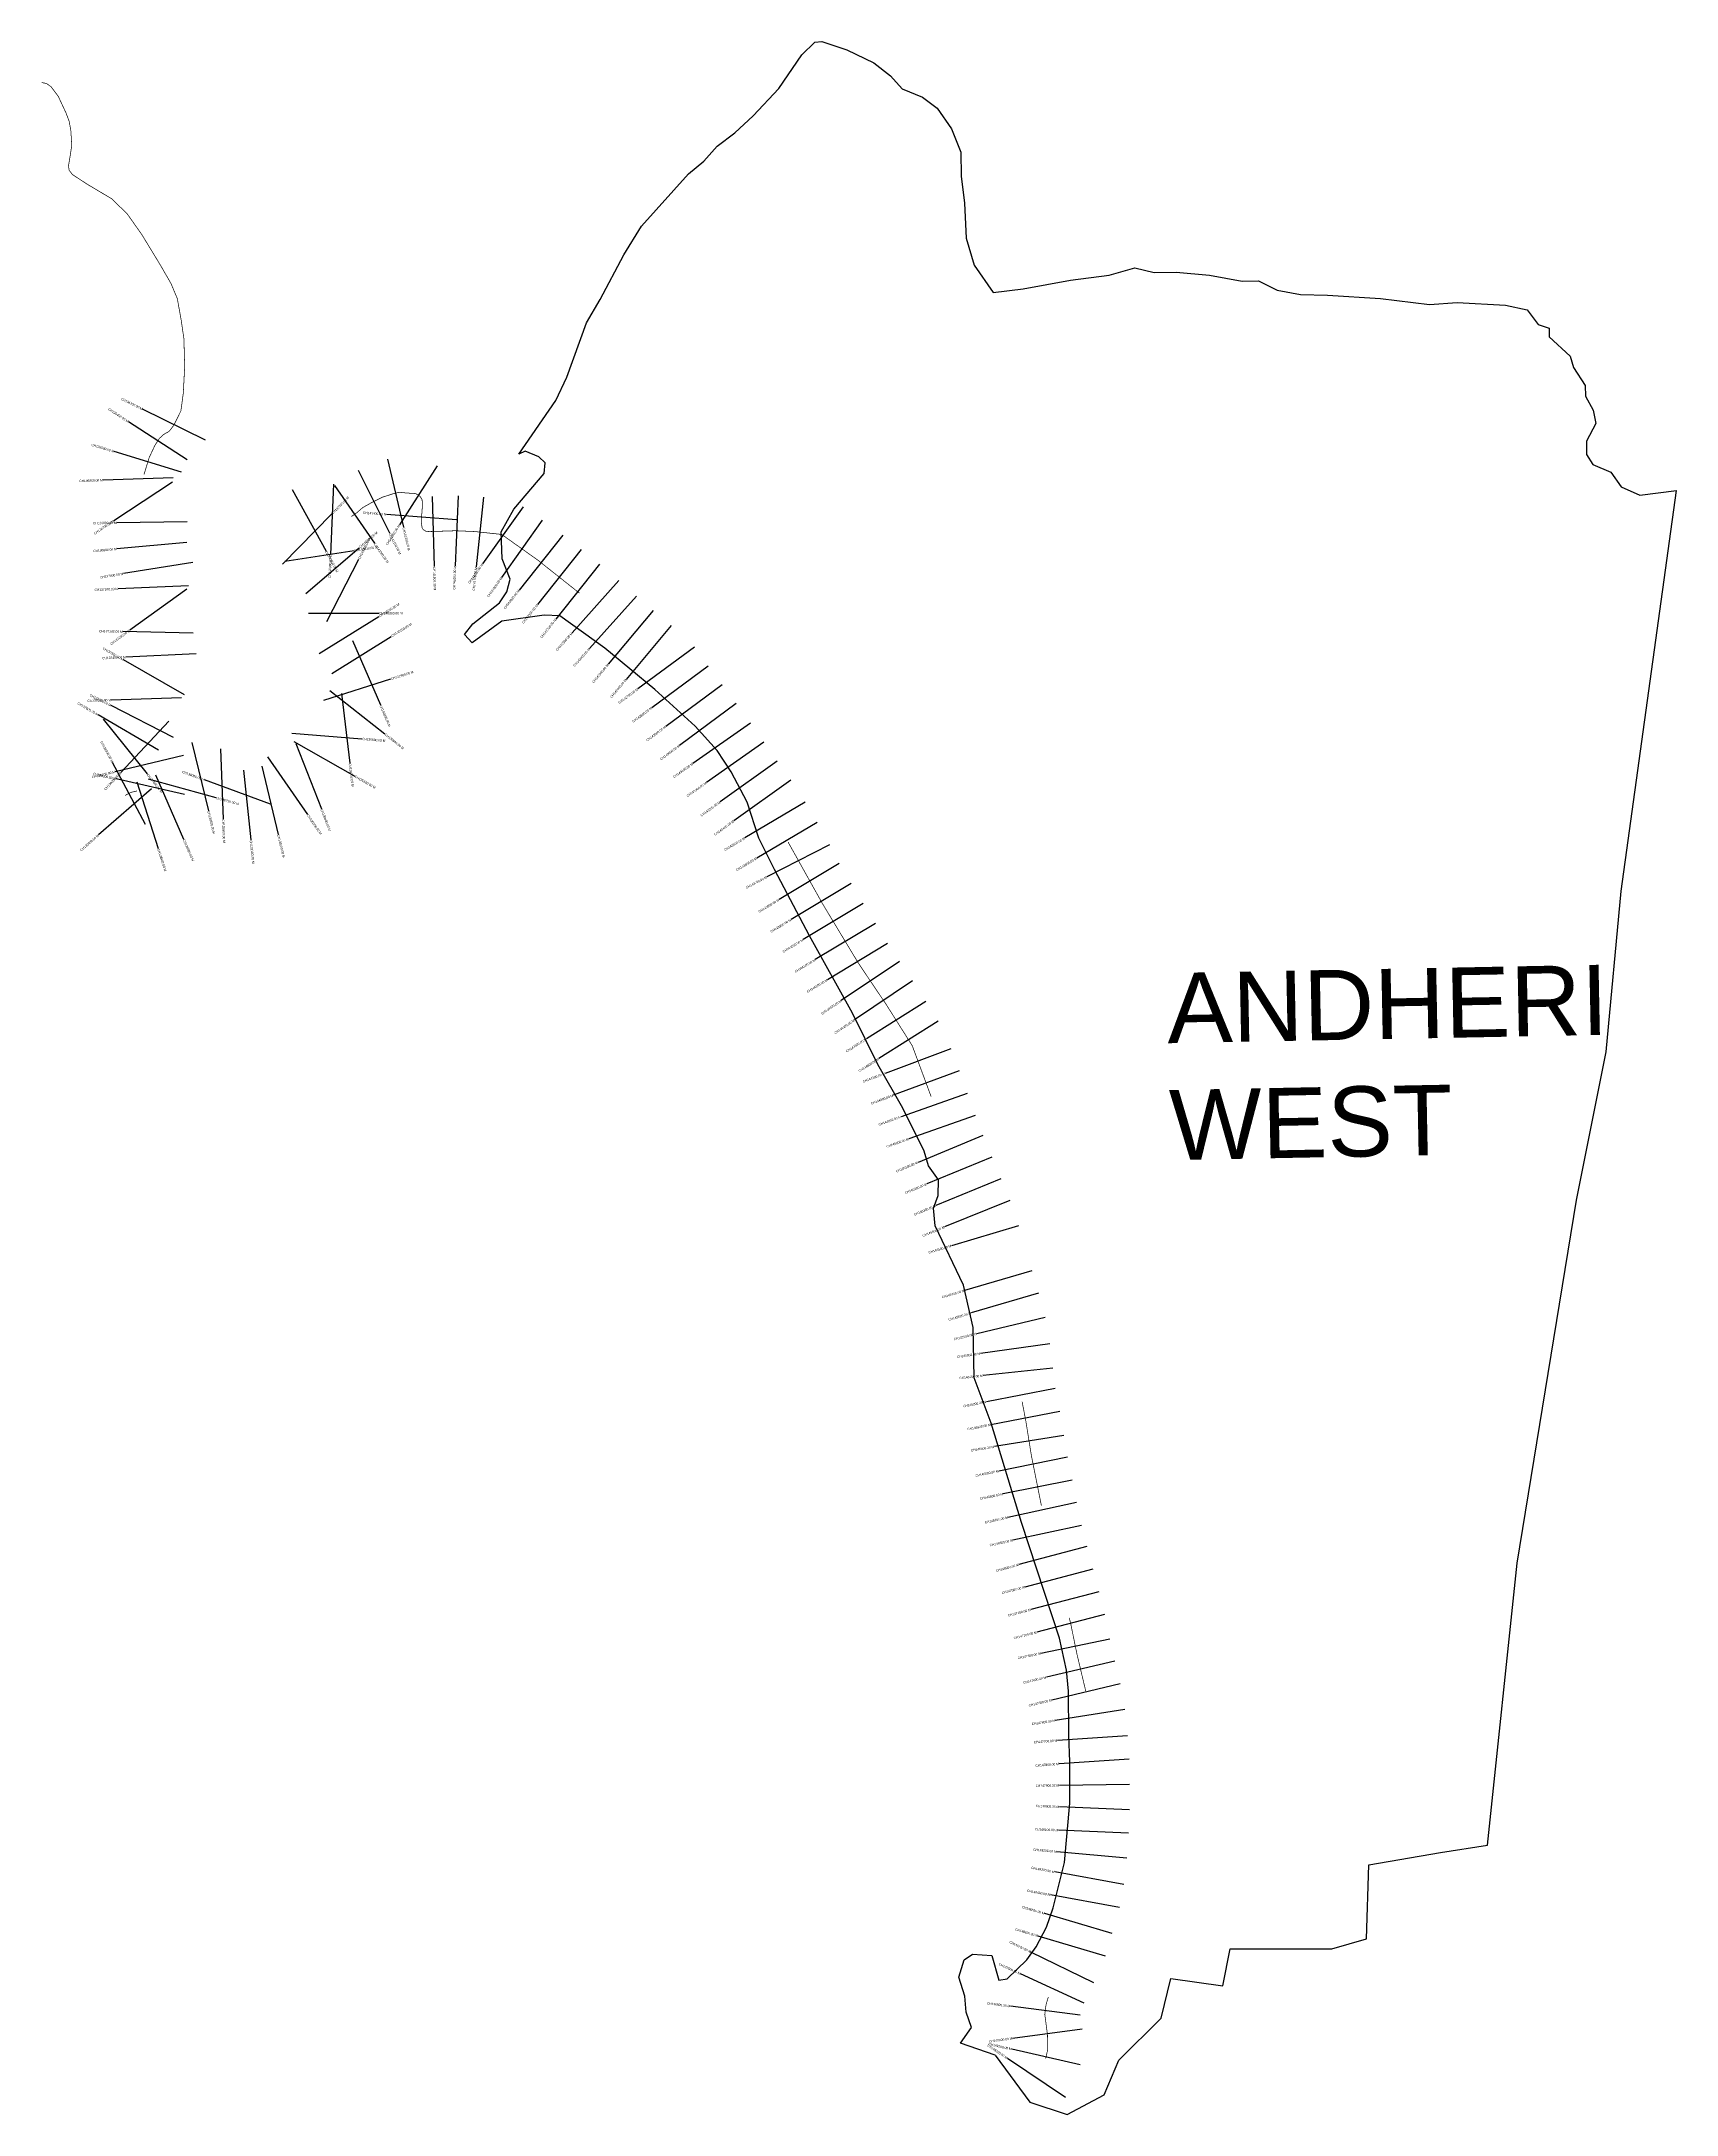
# Model space of a CAD drawing. Header units: metres. Extents: x 266875 to 273863, y 2111090 to 2119954.
import ezdxf
from ezdxf.enums import TextEntityAlignment as Align

# ---------------------------------------------------------------- set-up
doc = ezdxf.new("R2010")
doc.units = ezdxf.units.M
for name, color, linetype in [('CS', 134, 'Continuous'), ('CSMark', 6, 'Continuous'), ('NATURALLY PROTECTED', 3, 'Continuous'), ('village', 3, 'Continuous'), ('VILLAGE NAME', 250, 'Continuous')]:
    doc.layers.add(name, color=color, linetype=linetype)

msp = doc.modelspace()

# ---------------------------------------------------------------- linework, layer by layer
at = {"color": 3}
msp.add_line((270180.1, 2119950.1), (270209.9, 2119953.7), dxfattribs=at)
at = {"layer": 'CS'}
for p, q in [((267576.6, 2118249.2), (267307.4, 2118381.7)), ((267498.3, 2118164.4), (267246.7, 2118327.8)), ((267473.1, 2118112.2), (267186.3, 2118200)), ((268228.4, 2118120.7), (268362.5, 2117852.4)), ((268354.1, 2118168.3), (268422.8, 2117876.3)), ((268566.3, 2118139.8), (268405, 2117886.9)), ((267438, 2118088.6), (267138.2, 2118078)), ((267435.2, 2118069.6), (267184.6, 2117904.7)), ((267947, 2118037.6), (268091.3, 2117774.6)), ((268123.7, 2118060.5), (268110.6, 2117760.8)), ((268127, 2118054.6), (268298.1, 2117808.2)), ((268655.3, 2118011.4), (268642.7, 2117711.6)), ((267905.8, 2117719.3), (268116.1, 2117933.3)), ((268649, 2117908.9), (268349.9, 2117931.4)), ((268544.6, 2118008.6), (268553.5, 2117708.8)), ((268764.8, 2118005), (268732.8, 2117706.7)), ((268934, 2117964.4), (268760.2, 2117719.9)), ((267497, 2117899.5), (267197, 2117895.6)), ((269015.5, 2117906.5), (268841.7, 2117662)), ((269102.9, 2117843), (268916.3, 2117608.1)), ((267496.4, 2117811.7), (267197.7, 2117784.1)), ((267914.7, 2117731.2), (268211.2, 2117776.7)), ((268005.1, 2117594), (268232.9, 2117789.3)), ((269181.2, 2117780.8), (268994.6, 2117545.9)), ((267521.5, 2117726.3), (267225.4, 2117678.2)), ((268094.1, 2117473.2), (268231.3, 2117739.9)), ((269259.5, 2117718.7), (269072.9, 2117483.7)), ((267503.3, 2117625.6), (267203.5, 2117613.4)), ((267495.6, 2117612.2), (267252.8, 2117436)), ((269342.9, 2117649.2), (269143.1, 2117425.4)), ((269417.5, 2117582.6), (269217.8, 2117358.8)), ((268016.9, 2117509.1), (268316.9, 2117509.1)), ((268062.5, 2117336.6), (268317.2, 2117495.1)), ((269489.8, 2117520.3), (269297, 2117290.5)), ((267523.1, 2117424.2), (267223.1, 2117430.4)), ((268115.3, 2117251.7), (268370, 2117410.1)), ((268204.6, 2117392.9), (268323.5, 2117117.5)), ((269566.4, 2117456.1), (269373.6, 2117226.2)), ((267486, 2117159.8), (267225.8, 2117309.2)), ((267535.9, 2117335.9), (267236.2, 2117321.5)), ((269665.3, 2117363.6), (269423.8, 2117185.5)), ((268081.7, 2117137.6), (268367.7, 2117228)), ((269724.6, 2117283.2), (269483.2, 2117105.1)), ((267472.9, 2117147.1), (267173, 2117137.6)), ((268107.1, 2117178.5), (268342.6, 2116992.7)), ((268157.4, 2117166.4), (268193, 2116868.5)), ((269783.9, 2117202.9), (269542.8, 2117024.4)), ((267375.9, 2116922.8), (267116.9, 2117074.2)), ((267139.2, 2117056.4), (267326.6, 2116822.1)), ((267439.8, 2116977.9), (267172.4, 2117113.8)), ((267419.3, 2117048.1), (267214.8, 2116828.6)), ((269843.4, 2117122.5), (269602.3, 2116944.1)), ((269904.8, 2117038.9), (269659.3, 2116866.6)), ((267518.3, 2116956.2), (267588.5, 2116664.6)), ((267944.7, 2116996.2), (268243.7, 2116971.8)), ((267952.9, 2116960.3), (268214, 2116812.4)), ((267962.8, 2116952.5), (268071.6, 2116672.9)), ((269962.3, 2116957), (269716.7, 2116784.7)), ((267319.6, 2116606.3), (267178.7, 2116871.2)), ((267481.7, 2116900.4), (267189.8, 2116831.1)), ((267640.1, 2116928.5), (267651.6, 2116628.7)), ((267841.3, 2116894.4), (268012.1, 2116647.8)), ((270019.5, 2116876.8), (269775.7, 2116702.1)), ((267487, 2116733.9), (267194.4, 2116800.4)), ((267283, 2116788.7), (267374.2, 2116502.9)), ((267331, 2116800.3), (267620.2, 2116720.4)), ((267362, 2116817.6), (267482.7, 2116543)), ((267853.3, 2116692.1), (267571.9, 2116796.3)), ((267738.3, 2116838.1), (267769.9, 2116539.8)), ((267816.5, 2116854.8), (267887.2, 2116563.2)), ((270077.8, 2116795.5), (269833.9, 2116620.8)), ((267345.6, 2116757.5), (267119, 2116560.9)), ((270139.4, 2116700.9), (269881.2, 2116548)), ((270190.3, 2116614.8), (269932.2, 2116462)), ((270242.2, 2116519.4), (269975.7, 2116381.7)), ((270284.3, 2116439.6), (270027.3, 2116284.9)), ((270335.9, 2116353.9), (270078.8, 2116199.2)), ((270387.4, 2116268.3), (270130.5, 2116113.5)), ((270439, 2116182.7), (270182.1, 2116027.8)), ((270490.7, 2116097), (270233.7, 2115942.2)), ((270542.2, 2116020.1), (270293.3, 2115852.8)), ((270598, 2115937.2), (270349.1, 2115769.8)), ((270654.3, 2115849.3), (270400.6, 2115689.2)), ((270707.7, 2115764.8), (270454, 2115604.6)), ((270761.7, 2115645.8), (270480.4, 2115541.5)), ((270796.5, 2115552), (270515.2, 2115447.7)), ((270831.6, 2115455.8), (270548.7, 2115356.1)), ((270864.9, 2115361.5), (270581.9, 2115261.8)), ((270898.3, 2115276), (270621.2, 2115161)), ((270936.6, 2115183.6), (270659.5, 2115068.6)), ((270974.9, 2115091.3), (270697.8, 2114976.3)), ((271013.1, 2114997.4), (270735, 2114884.9)), ((271051.3, 2114889.7), (270763.7, 2114804.4)), ((271108.2, 2114697.6), (270820.4, 2114612.9)), ((271136.4, 2114601.7), (270848.6, 2114517)), ((271164.6, 2114497.5), (270872.7, 2114428.2)), ((271184.9, 2114385.5), (270887.9, 2114343.6)), ((271197.4, 2114281.1), (270899.1, 2114249.4)), ((271207.9, 2114194.5), (270913.4, 2114137.6)), ((271226.9, 2114096.3), (270932.3, 2114039.5)), ((271243.9, 2113992.9), (270947.6, 2113945.5)), ((271260, 2113900.2), (270965.9, 2113841.2)), ((271279.7, 2113802.2), (270985.6, 2113743.2)), ((271299, 2113706.2), (271005.7, 2113643.1)), ((271320.1, 2113608.4), (271026.8, 2113545.3)), ((271342.2, 2113518.7), (271052.5, 2113441)), ((271368.4, 2113421), (271078.1, 2113345.4)), ((271393.6, 2113324.2), (271103.2, 2113248.7)), ((271418.8, 2113227.5), (271128.4, 2113151.9)), ((271440.6, 2113121.7), (271146.7, 2113061.7)), ((271461.7, 2113028.9), (271169.8, 2112959.5)), ((271484.8, 2112931.6), (271193, 2112862.2)), ((271504.4, 2112821.8), (271208, 2112775.2)), ((271516.6, 2112709.4), (271217.3, 2112688.9)), ((271523.4, 2112609.7), (271224.1, 2112589.1)), ((271525.6, 2112501.6), (271225.6, 2112497.3)), ((271525.4, 2112393.4), (271225.7, 2112405.5)), ((271521.4, 2112293.5), (271221.6, 2112305.5)), ((271513.3, 2112185.9), (271214.6, 2112213.7)), ((271500.5, 2112073.7), (271205.4, 2112127.3)), ((271482.7, 2111975.3), (271187.5, 2112028.9)), ((271450.6, 2111863.5), (271163, 2111949)), ((271422.1, 2111767.6), (271134.5, 2111853.1)), ((271373.3, 2111653.3), (271103.6, 2111784.5)), ((271331.7, 2111565.7), (271059.4, 2111691.5)), ((271313.8, 2111515.3), (271016.2, 2111553)), ((271322.6, 2111454.5), (271025.1, 2111415.5)), ((271314.4, 2111302.3), (271022.1, 2111369.5)), ((271252, 2111162.5), (271003.2, 2111330.1)), ((271252, 2111162.5), (271003.2, 2111330.1))]:
    msp.add_line(p, q, dxfattribs=at)
at = {"layer": 'NATURALLY PROTECTED', "color": 2, "const_width": 3, "flags": 128}
for points in [[(266876.6, 2119778), (266876.8, 2119778.1), (266897, 2119773.7), (266916.1, 2119760.2), (266946.7, 2119719.4), (266979.7, 2119648.5), (266993.7, 2119611.2), (267000.7, 2119571.2), (267004.4, 2119509.1), (266998.5, 2119469.7), (266990.4, 2119420.8), (266993.4, 2119403.1), (267007.3, 2119384.8), (267067.6, 2119345.1), (267174.3, 2119281.6), (267241.2, 2119217), (267304.1, 2119127.7), (267382.8, 2118998.2), (267428, 2118919.9), (267455.5, 2118854.7), (267472, 2118763.2), (267483.8, 2118682.6), (267487.1, 2118563.9), (267481.2, 2118450.2), (267471, 2118374.4), (267440.4, 2118312.3), (267420.2, 2118286.2), (267396.3, 2118273), (267379.4, 2118256.8), (267359.5, 2118226.1), (267335.3, 2118174.3), (267313.2, 2118102.3)], [(268199.5, 2117922.3), (268220.6, 2117937), (268248.1, 2117960.6), (268282.6, 2117980.2), (268332.9, 2118005.3), (268378, 2118019.9), (268404.7, 2118026.1), (268436.1, 2118023), (268474.2, 2118020.6), (268492.6, 2118008.9), (268501.7, 2117995.5), (268503.3, 2117971.2), (268498.2, 2117903.3), (268501.3, 2117875.9), (268506.4, 2117866.4), (268518.9, 2117859), (268533.9, 2117858.2), (268577, 2117859.5), (268590.3, 2117859.9), (268644.6, 2117861.7), (268727.5, 2117858.2), (268841.8, 2117845.9), (268996.6, 2117735.8), (269173.8, 2117595.1)], [(267283.6, 2116749), (267257, 2116742.9), (267231.8, 2116729.5)], [(270065.9, 2116530.5), (270212.2, 2116268.4), (270365.4, 2116014.3), (270485.9, 2115835.1), (270596.6, 2115659.8), (270677.1, 2115442.5)], [(271066, 2114138.1), (271081.9, 2114055.8), (271105.8, 2113906.5), (271148.5, 2113693.5)], [(271267.4, 2113213.4), (271273.7, 2113189.2), (271300.1, 2113060.2), (271337.9, 2112900.8)], [(271179, 2111592.8), (271176.4, 2111587.1), (271168.1, 2111558.4), (271163, 2111518.2), (271174.5, 2111430.5), (271175.4, 2111367.1), (271166.8, 2111329.3)]]:
    msp.add_lwpolyline(points, dxfattribs=at)
at = {"layer": 'village', "color": 3}
for points in [[(270951.4, 2111343.6, 0), (270802.7, 2111394.4, 0), (270849.3, 2111462, 0), (270826.4, 2111526.9, 0), (270821.3, 2111596.4, 0), (270796, 2111676.9, 0), (270817.9, 2111751, 0), (270853.5, 2111776, 0), (270936.5, 2111769.9, 0), (270966.5, 2111664.8, 0), (271002.4, 2111669.5, 0), (271086.9, 2111750.9, 0), (271126.8, 2111807.3, 0), (271171, 2111890.6, 0), (271199.5, 2111973.8, 0), (271247.3, 2112167, 0), (271269.9, 2112420.6, 0), (271270.7, 2112597.7, 0), (271265.4, 2112712, 0), (271263.9, 2112900.4, 0), (271256.4, 2112990, 0), (271226.2, 2113126.5, 0), (271063.1, 2113620.7, 0), (270934.2, 2114045.7, 0), (270860.9, 2114240.2, 0), (270856.9, 2114455.4, 0), (270815.2, 2114636.7, 0), (270694.3, 2114889.1, 0), (270687, 2114965.3, 0), (270706.7, 2115019.3, 0), (270708.5, 2115086.6, 0), (270665.4, 2115146.7, 0), (270647, 2115209.4, 0), (270555.8, 2115392.5, 0), (270449, 2115580, 0), (270341.9, 2115798.8, 0), (270157.6, 2116129.2, 0), (270007.4, 2116412.8, 0), (269941.3, 2116546.8, 0), (269890.8, 2116701.1, 0), (269822.5, 2116830.6, 0), (269763.5, 2116922.1, 0), (269668.5, 2117026.7, 0), (269496.9, 2117182.3, 0), (269282.5, 2117360, 0), (269090.8, 2117497.5, 0), (269023.5, 2117501.4, 0), (268842.2, 2117475.3, 0), (268715.1, 2117382.4, 0), (268683.4, 2117418, 0), (268718.9, 2117463.1, 0), (268832.5, 2117553.7, 0), (268863.6, 2117601, 0), (268878.8, 2117655, 0), (268844.5, 2117742.2, 0), (268839.1, 2117856.4, 0), (268894.4, 2117953.3, 0), (269023.2, 2118106.8, 0), (269027.4, 2118151.7, 0), (269000.3, 2118178.4, 0), (268941.8, 2118202.6, 0), (268914.6, 2118188.5, 0), (269074, 2118418.3, 0), (269119.7, 2118518.2, 0), (269204.1, 2118751.1, 0), (269263, 2118851.1, 0), (269364.4, 2119041.1, 0), (269439.7, 2119164.4, 0), (269640.4, 2119388.4, 0), (269706.3, 2119442, 0), (269762.2, 2119505.5, 0), (269838.1, 2119562.5, 0), (269917.1, 2119636.1, 0), (270025.7, 2119753.1, 0), (270124.1, 2119896.6, 0), (270180.1, 2119950.1, 0)], [(270209.9, 2119953.7, 0), (270316.4, 2119918, 0), (270432.9, 2119862.5, 0), (270503, 2119806.7, 0), (270553.3, 2119750.6, 0), (270639.8, 2119714.8, 0), (270703.2, 2119668.9, 0), (270763.6, 2119579.8, 0), (270804.2, 2119480.6, 0), (270805, 2119377.7, 0), (270819.2, 2119261.7, 0), (270827, 2119112.4, 0), (270861.1, 2118996.6, 0), (270941.7, 2118881, 0), (271071, 2118895.4, 0), (271273.1, 2118933.5, 0), (271438.8, 2118954.7, 0), (271548, 2118985.4, 0), (271631.1, 2118966.2, 0), (271724, 2118966.9, 0), (271866.8, 2118954.8, 0), (272006.4, 2118929.3, 0), (272076, 2118929.9, 0), (272156, 2118890.7, 0), (272255.7, 2118871.6, 0), (272371.8, 2118869.2, 0), (272597.5, 2118854.4, 0), (272806.8, 2118829.5, 0), (272926.1, 2118837.1, 0), (273132, 2118825.5, 0), (273225, 2118806.3, 0), (273271.9, 2118743.6, 0), (273318.5, 2118727.4, 0), (273318.8, 2118690.9, 0), (273409, 2118608.6, 0), (273422.7, 2118559, 0), (273473.1, 2118483.1, 0), (273473.4, 2118436.7, 0), (273507.1, 2118377.2, 0), (273517.5, 2118320.8, 0), (273478.3, 2118244.2, 0), (273478.7, 2118187.8, 0)], [(273478.7, 2118187.8, 0), (273505.6, 2118144.9, 0), (273582.2, 2118112.3, 0), (273625.8, 2118049.6, 0), (273705.7, 2118013.7, 0), (273862.9, 2118034.2, 0)], [(273055.3, 2112242.3, 0), (273182.2, 2113447.5, 0), (273435.9, 2114999.6, 0), (273562.8, 2115633.9, 0), (273626.2, 2116321.1, 0), (273862.9, 2118034.2, 0)], [(270951.4, 2111343.6, 0), (271099.4, 2111142.7, 0), (271258, 2111089.9, 0), (271416.6, 2111174.4, 0), (271480, 2111322.5, 0), (271659.7, 2111502.2, 0), (271702, 2111671.4, 0), (271924.1, 2111639.6, 0), (271955.8, 2111798.2, 0), (272389.2, 2111798.2, 0), (272537.3, 2111840.5, 0), (272547.8, 2112157.7, 0), (272854.4, 2112210.6, 0), (273055.3, 2112242.3, 0)]]:
    msp.add_polyline3d(points, dxfattribs=at)

# ---------------------------------------------------------------- texts
at = {"layer": 'CSMark'}
for s, rotation, p in [('CH136400.00 M', 327.00301, (267245.8, 2118328.3)), ('CH136300.00 M', 333.80344, (267306.5, 2118382.1)), ('CH136500.00 M', 342.9776, (267185.3, 2118200.3)), ('CH136600.00 M', 2.02375, (267137.2, 2118077.9)), ('CH141400.00 M', 355.70341, (268348.9, 2117931.5)), ('CH136800.00 M', 0.7492, (267196, 2117895.6)), ('CH136700.00 M', 33.34672, (267183.8, 2117904.1)), ('CH141300.00 M', 57.47046, (268404.4, 2117886)), ('CH136900.00 M', 5.27992, (267196.7, 2117784)), ('CH140900.00 M', 87.50941, (268110.6, 2117759.8)), ('CH137000.00 M', 9.22432, (267224.4, 2117678.1)), ('CH141600.00 M', 87.582, (268642.6, 2117710.6)), ('CH141800.00 M', 54.5876, (268759.6, 2117719.1)), ('CH141700.00 M', 83.8848, (268732.7, 2117705.7)), ('CH141900.00 M', 54.5876, (268841.1, 2117661.2)), ('CH137100.00 M', 2.34166, (267202.5, 2117613.3)), ('CH142000.00 M', 51.54309, (268915.7, 2117607.3)), ('CH142100.00 M', 51.54309, (268994, 2117545.1)), ('CH142200.00 M', 51.54309, (269072.3, 2117482.9)), ('CH137300.00 M', 358.82841, (267222.1, 2117430.4)), ('CH137200.00 M', 35.9503, (267252, 2117435.4)), ('CH142300.00 M', 48.25067, (269142.5, 2117424.6)), ('CH137400.00 M', 2.73734, (267235.2, 2117321.5)), ('CH137500.00 M', 330.14468, (267224.9, 2117309.7)), ('CH142400.00 M', 48.25067, (269217.1, 2117358)), ('CH142500.00 M', 50.00484, (269296.3, 2117289.7)), ('CH142600.00 M', 50.00484, (269373, 2117225.5)), ('CH137800.00 M', 329.67593, (267116.1, 2117074.7)), ('CH137600.00 M', 1.81739, (267172, 2117137.6)), ('CH137700.00 M', 333.06825, (267171.5, 2117114.2)), ('CH142700.00 M', 36.41736, (269423, 2117184.9)), ('CH142800.00 M', 36.41736, (269482.4, 2117104.5)), ('CH138300.00 M', 298.00191, (267178.2, 2116872.1)), ('CH142900.00 M', 36.50727, (269542, 2117023.8)), ('CH143000.00 M', 36.50727, (269601.4, 2116943.5)), ('CH143100.00 M', 35.0511, (269658.4, 2116866)), ('CH138100.00 M', 13.33837, (267188.8, 2116830.9)), ('CH138200.00 M', 347.18783, (267193.5, 2116800.7)), ('CH138000.00 M', 47.03149, (267214.1, 2116827.8)), ('CH139000.00 M', 339.68058, (267571, 2116796.6)), ('CH143200.00 M', 35.0511, (269715.9, 2116784.1)), ('CH143300.00 M', 35.61507, (269774.8, 2116701.6)), ('CH143400.00 M', 35.61507, (269833.1, 2116620.3)), ('CH138400.00 M', 40.94837, (267118.3, 2116560.2)), ('CH143500.00 M', 30.62836, (269880.4, 2116547.5)), ('CH143600.00 M', 30.62836, (269931.3, 2116461.5)), ('CH143700.00 M', 27.32255, (269974.8, 2116381.2)), ('CH143800.00 M', 31.04613, (270026.4, 2116284.3)), ('CH143900.00 M', 31.04613, (270078, 2116198.7)), ('CH144000.00 M', 31.0808, (270129.6, 2116112.9)), ('CH144100.00 M', 31.0808, (270181.3, 2116027.3)), ('CH144200.00 M', 31.0808, (270232.9, 2115941.7)), ('CH144300.00 M', 33.9128, (270292.4, 2115852.2)), ('CH144400.00 M', 33.9128, (270348.2, 2115769.2)), ('CH144500.00 M', 32.26497, (270399.8, 2115688.6)), ('CH144600.00 M', 32.26497, (270453.2, 2115604.1)), ('CH144700.00 M', 20.34406, (270479.5, 2115541.1)), ('CH144800.00 M', 20.34406, (270514.3, 2115447.4)), ('CH144900.00 M', 19.42012, (270547.8, 2115355.7)), ('CH145000.00 M', 19.42012, (270581, 2115261.4)), ('CH145100.00 M', 22.54105, (270620.2, 2115160.6)), ('CH145200.00 M', 22.54105, (270658.6, 2115068.3)), ('CH145300.00 M', 22.54105, (270696.9, 2114975.9)), ('CH145400.00 M', 22.01651, (270734.1, 2114884.6)), ('CH145500.00 M', 16.53142, (270762.7, 2114804.1)), ('CH145700.00 M', 16.41049, (270819.4, 2114612.6)), ('CH145800.00 M', 16.41049, (270847.7, 2114516.7)), ('CH145900.00 M', 13.37091, (270871.7, 2114427.9)), ('CH146000.00 M', 8.02214, (270886.9, 2114343.5)), ('CH146100.00 M', 6.05446, (270898.1, 2114249.3)), ('CH146200.00 M', 10.92656, (270912.4, 2114137.5)), ('CH146300.00 M', 10.92656, (270931.3, 2114039.3)), ('CH146400.00 M', 9.07905, (270946.6, 2113945.4)), ('CH146500.00 M', 11.34241, (270964.9, 2113841)), ('CH146600.00 M', 11.34241, (270984.6, 2113743)), ('CH146700.00 M', 12.13638, (271004.8, 2113642.9)), ('CH146800.00 M', 12.13638, (271025.8, 2113545.1)), ('CH146900.00 M', 15.01625, (271051.5, 2113440.7)), ('CH147000.00 M', 14.58811, (271077.1, 2113345.2)), ('CH147100.00 M', 14.58811, (271102.3, 2113248.4)), ('CH147200.00 M', 14.58811, (271127.5, 2113151.6)), ('CH147300.00 M', 11.54237, (271145.7, 2113061.5)), ('CH147400.00 M', 13.37531, (271168.8, 2112959.3)), ('CH147500.00 M', 13.37531, (271192, 2112862)), ('CH147600.00 M', 8.93933, (271207, 2112775)), ('CH147700.00 M', 3.92942, (271216.3, 2112688.8)), ('CH147800.00 M', 3.92942, (271223.1, 2112589)), ('CH147900.00 M', 0.82256, (271224.6, 2112497.2)), ('CH148000.00 M', 357.6978, (271224.7, 2112405.5)), ('CH148100.00 M', 357.6978, (271220.6, 2112305.6)), ('CH148200.00 M', 354.68475, (271213.6, 2112213.8)), ('CH148300.00 M', 349.70464, (271204.4, 2112127.5)), ('CH148400.00 M', 349.70464, (271186.5, 2112029.1)), ('CH148500.00 M', 343.44011, (271162.1, 2111949.2)), ('CH148700.00 M', 334.06223, (271102.7, 2111785)), ('CH148600.00 M', 343.44011, (271133.6, 2111853.4)), ('CH148800.00 M', 335.2093, (271058.5, 2111691.9)), ('CH148900.00 M', 352.77571, (271015.2, 2111553.2)), ('CH149200.00 M', 326.03712, (271002.4, 2111330.7)), ('CH149200.00 M', 326.03712, (271002.4, 2111330.7)), ('CH149100.00 M', 347.05589, (271021.1, 2111369.7)), ('CH149000.00 M', 7.45376, (271024.2, 2111415.4))]:
    msp.add_text(s, height=10, rotation=rotation, dxfattribs=at).set_placement(p, align=Align.MIDDLE_RIGHT)
for s, rotation, p in [('CH140700.00 M', 45.48495, (268116.8, 2117934)), ('CH140500.00 M', 40.6113, (268233.6, 2117789.9)), ('CH141100.00 M', 296.55349, (268362.9, 2117851.5)), ('CH141200.00 M', 283.24407, (268423, 2117875.3)), ('CH140800.00 M', 298.76256, (268091.8, 2117773.7)), ('CH140600.00 M', 8.72084, (268212.2, 2117776.8)), ('CH140400.00 M', 62.77653, (268231.8, 2117740.8)), ('CH141000.00 M', 304.78424, (268298.7, 2117807.4)), ('CH141500.00 M', 271.70952, (268553.6, 2117707.8)), ('CH140200.00 M', 31.89002, (268318.1, 2117495.6)), ('CH140100.00 M', 31.89002, (268370.9, 2117410.7)), ('CH139900.00 M', 17.53853, (268368.7, 2117228.3)), ('CH140000.00 M', 293.34882, (268323.9, 2117116.6)), ('CH139600.00 M', 355.34357, (268244.7, 2116971.7)), ('CH139800.00 M', 321.72511, (268343.4, 2116992)), ('CH139700.00 M', 276.81016, (268193.1, 2116867.5)), ('CH137900.00 M', 308.6663, (267327.2, 2116821.3)), ('CH139500.00 M', 330.46334, (268214.8, 2116811.9)), ('CH138700.00 M', 344.55018, (267621.1, 2116720.1)), ('CH138800.00 M', 283.53908, (267588.8, 2116663.6)), ('CH138900.00 M', 272.20917, (267651.7, 2116627.7)), ('CH139300.00 M', 304.69024, (268012.6, 2116647)), ('CH139400.00 M', 291.25212, (268071.9, 2116672)), ('CH138600.00 M', 293.73846, (267483.1, 2116542.1)), ('CH139100.00 M', 276.04628, (267770, 2116538.8)), ('CH139200.00 M', 283.62364, (267887.4, 2116562.3)), ('CH138500.00 M', 287.70458, (267374.6, 2116501.9))]:
    msp.add_text(s, height=10, rotation=rotation, dxfattribs=at).set_placement(p, align=Align.MIDDLE_LEFT)
msp.add_text('CH140300.00 M', height=10, dxfattribs=at).set_placement((268317.9, 2117509.1), align=Align.MIDDLE_LEFT)
at = {"layer": 'VILLAGE NAME', "insert": (271682.7, 2115970.3), "char_height": 300, "attachment_point": 1, "rotation": 1.10283}
msp.add_mtext_dynamic_manual_height_columns('{\\fArial|b0|i0|c0|p34;ANDHERI WEST}', width=2578.433, gutter_width=1928.7, heights=[0], dxfattribs=at)

doc.saveas('drawing.dxf')
